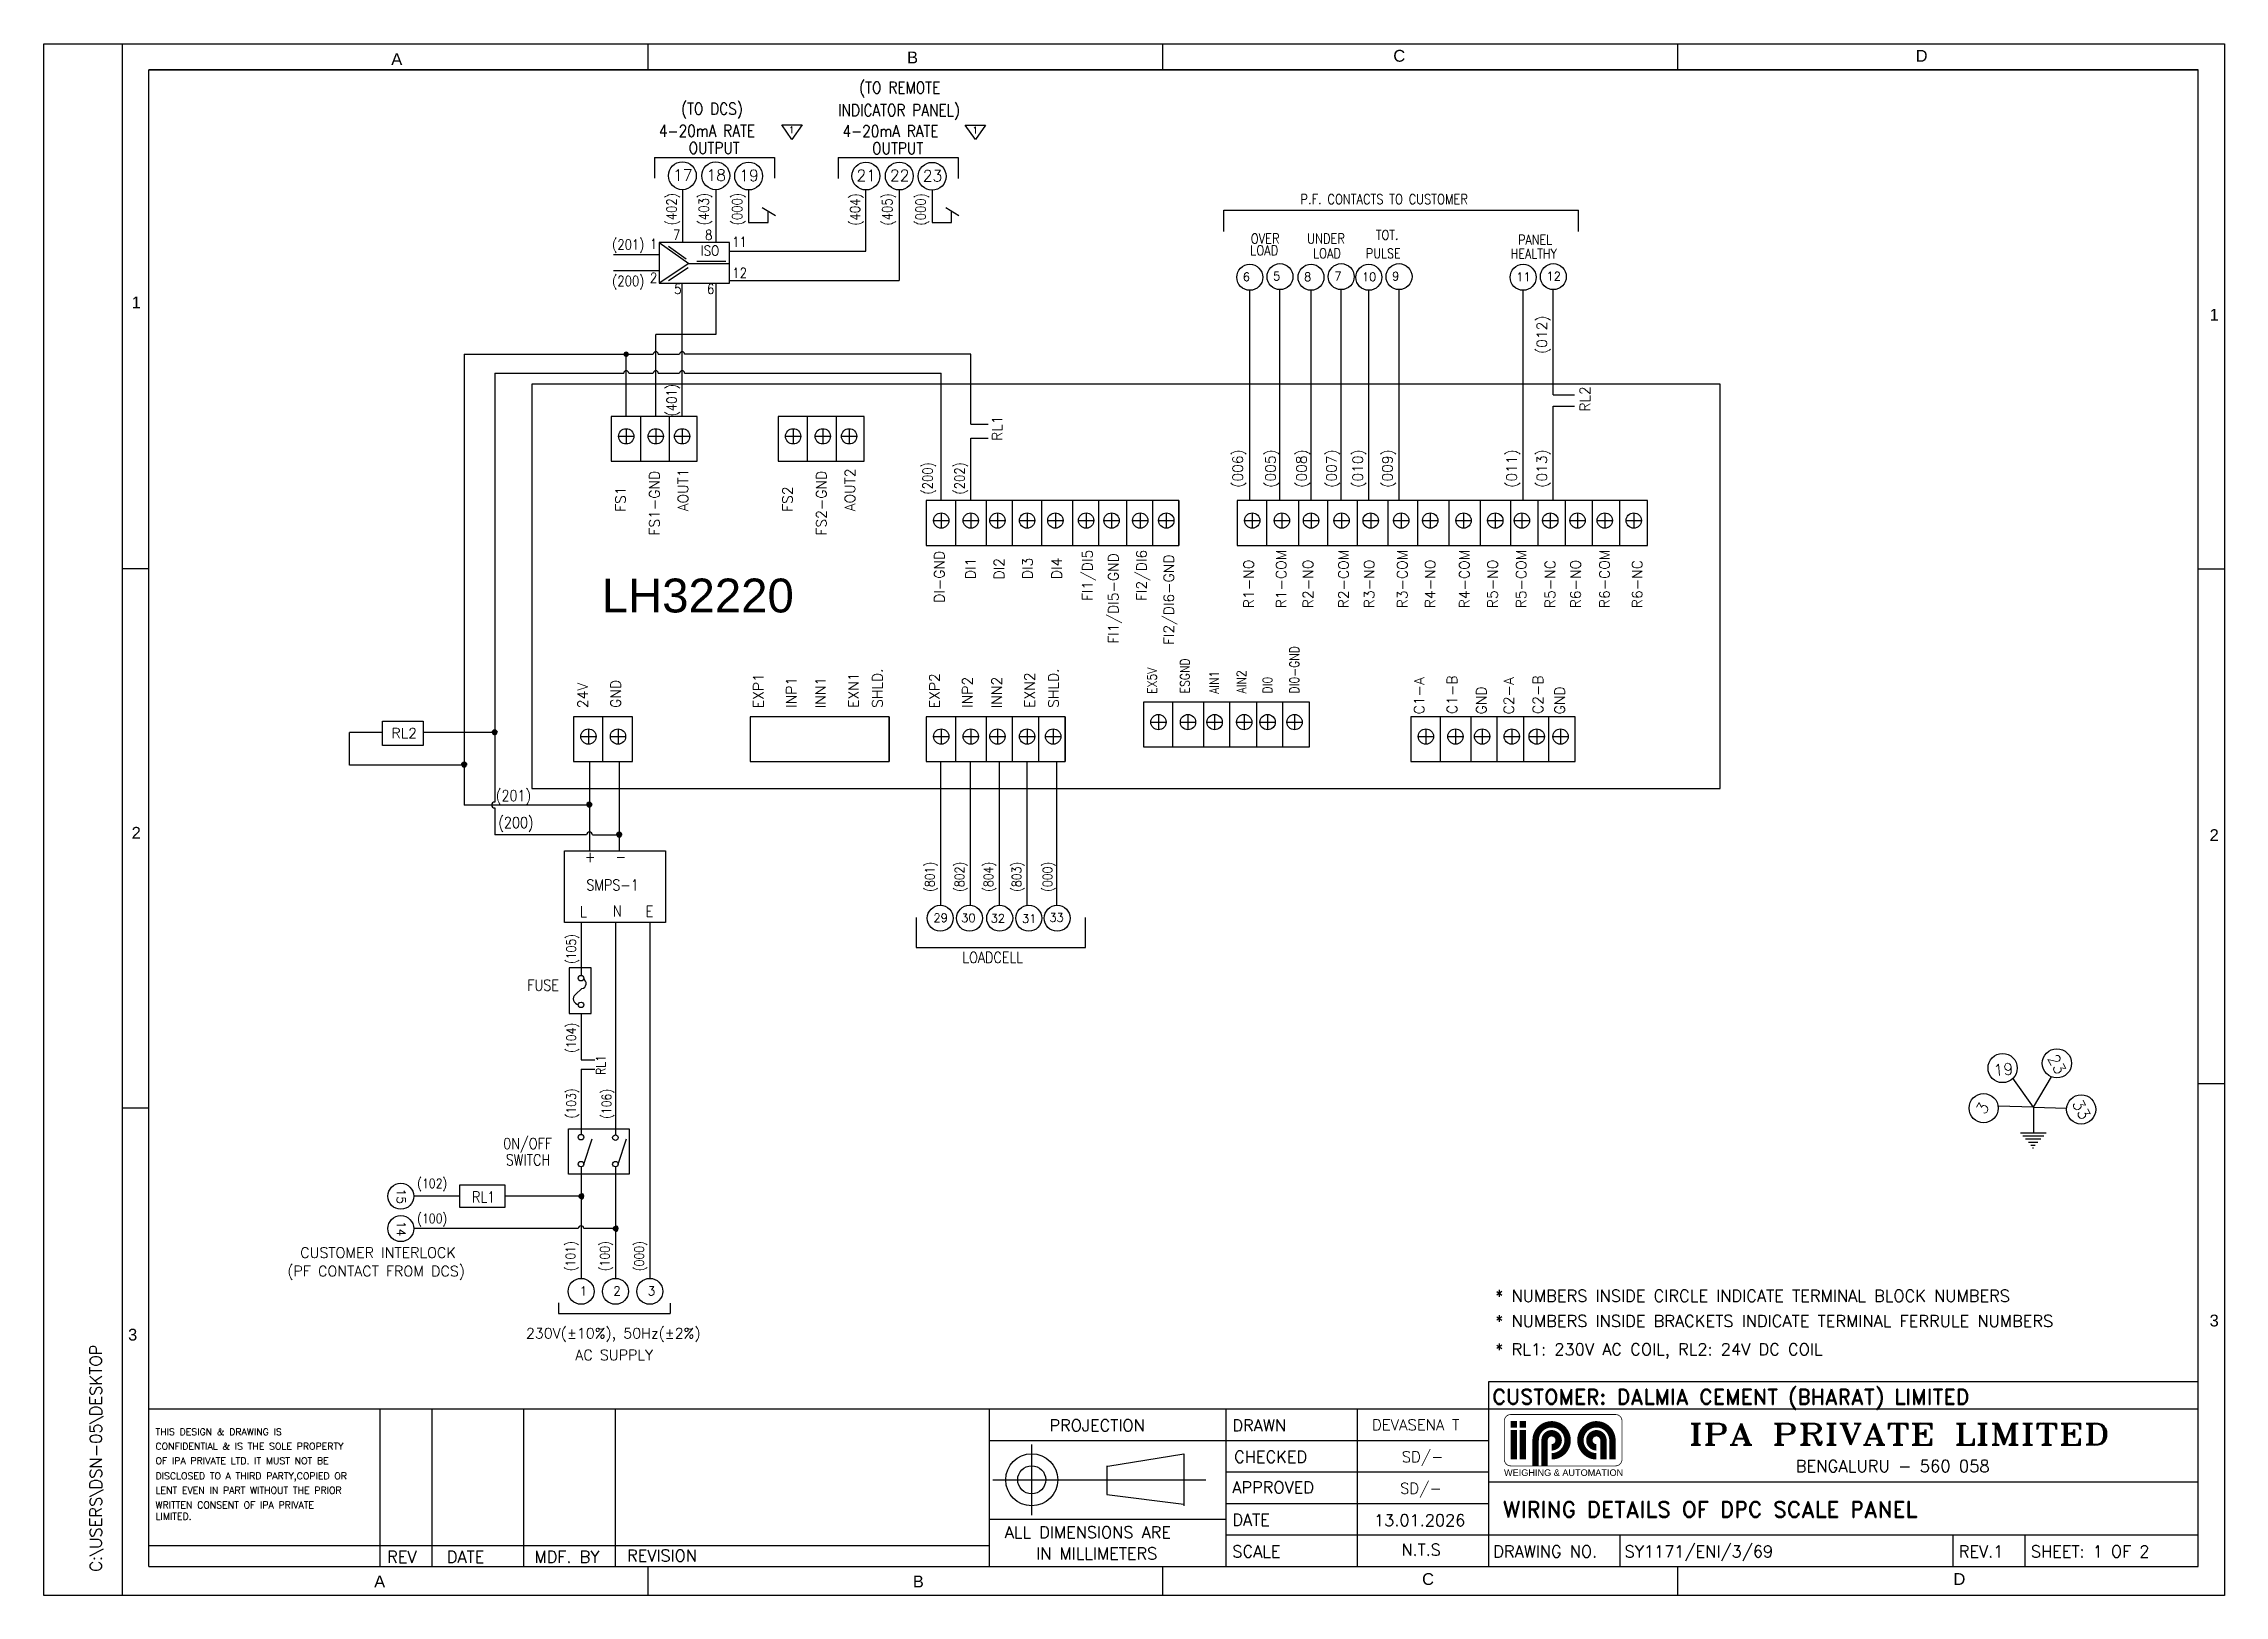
# Model space of a CAD drawing. Header units: inches. Extents: x 784 to 2184505, y 7 to 371504.
# Drawn here: x 1009860 to 1138371, y 275330 to 366831 of the extents above; entities that cross this region are included whole.
import ezdxf
from ezdxf.enums import TextEntityAlignment as Align

# ---------------------------------------------------------------- set-up
doc = ezdxf.new("R2010")
doc.units = ezdxf.units.IN
doc.header["$MEASUREMENT"] = 0
doc.layers.add('Object', color=2, linetype='Continuous', lineweight=30)
doc.layers.add('SHEET', color=10, linetype='Continuous')
doc.styles.add('R_RomanS', font='romans.shx', dxfattribs={"width": 0.85})
doc.styles.add('ROMAMC', font='romanc.shx', dxfattribs={"height": 7})
doc.styles.add('ROMANC', font='romanc.shx', dxfattribs={"height": 5})
doc.styles.add('ROMAND', font='romand', dxfattribs={"height": 3})
doc.styles.add('ROMANS', font='romans')
doc.styles.add('ROMANT', font='romant', dxfattribs={"width": 1.3, "height": 4})
doc.styles.get("Standard").update_dxf_attribs({"font": 'arial.ttf'})

msp = doc.modelspace()

# ---------------------------------------------------------------- texts
at = {"color": 0, "linetype": 'Continuous', "style": 'R_RomanS', "width": 0.85}
for s, height, p in [('(TO REMOTE', 693.584918, (1057919.89534, 363888.83157, -1448897.5516)), ('(TO DCS)', 693.584918, (1047422.80762, 362640.51376, 32669.21062)), ('INDICATOR PANEL)', 693.5849184, (1056677.80861, 362556.41126, -1448897.5516)), ('4-20mA RATE', 693.5849184, (1046122.00406, 361339.71021, 32669.21062)), ('4-20mA RATE', 693.5849184, (1056935.25931, 361323.35789, -1448897.5516)), ('OUTPUT', 693.584918, (1047873.70457, 360327.74782, 32669.21062)), ('OUTPUT', 693.584918, (1058686.95982, 360311.3955, -1448897.5516)), ('P.F. CONTACTS TO CUSTOMER', 581.3829712, (1083923.67866, 357366.3061, 3741398.33276)), ('LOAD', 581.382971, (1080961.40399, 354346.18193, 4642432.86963)), ('OVER ', 581.382971, (1080999.97503, 355044.02639, 4642432.86963)), ('UNDER', 581.382971, (1084320.08035, 355044.02639, 4642432.86963)), ('LOAD', 581.382971, (1084663.65354, 354170.35883, 4642433.62093)), ('PULSE', 567.317254, (1087782.75172, 354175.3892, 4595747.6387)), ('TOT.', 567.317254, (1088375.1384, 355264.98878, 4595747.6387)), ('HEALTHY', 567.317254, (1096311.20294, 354157.87583, 4595747.6387)), ('PANEL', 567.317254, (1096753.06302, 354979.50955, 4595747.6387)), ('(201)', 646.164762, (1036512.47581, 322166.90299, -2069291.8847)), ('(200)', 646.164762, (1036660.03558, 320574.92514, -2069291.8847)), ('+', 646.16476, (1041766.5745, 318570.41757, 2079583.16296)), ('-', 646.16476, (1043568.2052, 318564.43473, 2079583.16296)), ('SMPS-1', 646.164762, (1041846.39262, 316896.93292, 2079583.16296)), ('L', 646.16476, (1041471.18406, 315324.43015, 2079583.16296)), ('N', 646.16476, (1043405.30169, 315363.11826, 2079583.16296)), ('E', 646.16476, (1045339.67608, 315338.61399, 2079583.16296)), ('LOADCELL ', 646.164762, (1063997.5219, 312623.86087, 2178762.48425)), ('FUSE', 646.164762, (1038363.50796, 310987.58572, 2079583.16296)), ('0N/OFF', 646.164762, (1036944.37214, 301651.131, 2079583.16296)), ('SWITCH', 646.164762, (1037099.99804, 300686.41805, 2079583.16296)), ('RL1', 646.164762, (1035106.96029, 298497.08158, 6673.2061))]:
    msp.add_text(s, height=height, dxfattribs=at).set_placement(p)
at = {"color": 0, "linetype": 'Continuous', "style": 'ROMANC'}
for s, height, p in [('17', 673.303007, (1046946.65458, 358736.06354, 4044.52234)), ('18', 673.303007, (1048916.36298, 358736.06354, 4044.52234)), ('19', 673.303007, (1050852.16513, 358719.71122, 4044.52234)), ('21', 673.303007, (1057759.90983, 358719.71122, -1477522.23987)), ('22', 673.303007, (1059729.61823, 358719.71122, -1477522.23987)), ('23', 673.303007, (1061665.42038, 358703.3589, -1477522.23987)), ('6', 498.21284, (1080527.1962, 352828.97807, 4640364.17686)), ('5', 498.21284, (1082309.11314, 352868.01102, 4640364.17686)), ('8', 498.21284, (1084136.75701, 352828.97807, 4640364.17686)), ('7', 498.21284, (1085918.67395, 352868.01102, 4640364.17686)), ('10', 498.212836, (1087541.92718, 352828.97807, 4640364.17686)), ('9', 498.21284, (1089323.84412, 352868.01102, 4640364.17686)), ('11', 498.212836, (1096634.48775, 352828.97807, 4640364.17686)), ('12', 498.212836, (1098416.40469, 352868.01102, 4640364.17686)), ('29', 498.212836, (1062289.66249, 315033.89203, 2030394.59223)), ('30', 498.212836, (1063932.78847, 315028.13179, 2121632.24055)), ('32', 498.212836, (1065665.85827, 315004.85773, 2121632.24055)), ('31', 498.212836, (1067514.75478, 314987.14232, 2030394.59223)), ('33', 498.212836, (1069122.1434, 315051.77636, 2030394.59223))]:
    msp.add_text(s, height=height, dxfattribs=at).set_placement(p)
at = {"color": 0, "style": 'R_RomanS', "width": 0.85}
for s, height, p in [('(402)', 593.130466, (1047160.63447, 356112.07701, -3183075.6556)), ('(403)', 593.130466, (1049063.49408, 356119.71531, -5453245.39339)), ('(000)', 593.130466, (1051024.55823, 356119.71531, -5453245.39339)), ('(404)', 593.130466, (1057973.88972, 356095.72469, -4664642.41781)), ('(405)', 593.130466, (1059876.74933, 356103.36299, -6934812.1556)), ('(000)', 593.130466, (1061837.81349, 356103.36299, -6934812.1556)), ('(401)', 593.130466, (1047160.63447, 344854.86791, -3183075.6556)), ('(200)', 593.130466, (1062248.42067, 340243.66054, -6934812.1556)), ('(202)', 593.130466, (1064133.04348, 340243.66054, -6934812.1556)), ('ESGND', 552.578346, (1077395.68179, 328509.37782, 1072020.60599)), ('DI0-GND', 552.578346, (1083841.32076, 328509.37782, 1072020.60599)), ('EX5V', 552.578346, (1075457.72587, 328486.86502, 1072020.60599)), ('AIN1', 552.578346, (1079120.41822, 328486.86502, 1072020.60599)), ('AIN2', 552.578346, (1080718.37442, 328509.37782, 1072020.60599)), ('DI0', 552.578346, (1082254.90771, 328509.37782, 1072020.60599)), ('(801)', 552.578346, (1062360.55966, 316812.11418, 846496.91006)), ('(802)', 552.578346, (1064111.32617, 316812.11418, 3663106.38354)), ('(804)', 552.578346, (1065813.33943, 316812.11418, 846496.91006)), ('(803)', 552.578346, (1067475.17056, 316812.11418, 3663106.38354)), ('(000)', 552.578346, (1069298.32007, 316812.11418, 6479715.85702)), ('(105)', 552.578346, (1041227.92137, 312558.55632, 1931215.27095)), ('(104)', 552.578346, (1041227.92137, 307322.22273, 1931215.27095)), ('RL1', 552.578346, (1042970.87384, 306021.14553, 1931215.27095)), ('(103)', 552.578346, (1041227.92137, 303455.81407, 1931215.27095)), ('(106)', 552.578346, (1043303.24359, 303425.12829, 2079583.16296)), ('(101)', 552.578346, (1041188.06596, 294446.229, 1931215.27095)), ('(100)', 552.578346, (1043212.06016, 294446.229, 1931215.27095)), ('(000)', 552.578346, (1045236.05436, 294446.229, 1931215.27095))]:
    msp.add_text(s, height=height, rotation=90, dxfattribs=at).set_placement(p)
for s, height, p in [('(201)', 593.130466, (1043360.77994, 354688.72931, 775.57139)), ('1', 593.13047, (1045587.08773, 354721.36041, 775.57139)), ('7', 593.13047, (1046952.71084, 355254.31029, 775.57139)), ('8', 593.13047, (1048841.63813, 355254.31029, 775.57139)), ('11', 593.130466, (1050441.11299, 354847.52221, 775.57139)), ('12', 593.130466, (1050441.11299, 353009.5748, 775.57139)), ('(200)', 593.130466, (1043360.77994, 352534.30135, 775.57139)), ('2', 593.13047, (1045587.08773, 352725.71075, 775.57139)), ('5', 593.13047, (1047019.17234, 352067.96736, 775.57139)), ('6', 593.13047, (1048952.57457, 352067.96736, 2270945.30917)), ('(102)', 552.578346, (1031875.57373, 299349.29508, -141694.68592)), ('(100)', 552.578346, (1031875.57373, 297273.97286, 973580.33887))]:
    msp.add_text(s, height=height, dxfattribs=at).set_placement(p)
msp.add_text('ISO', height=593.130466, dxfattribs=at).set_placement((1049131.37285, 354624.68766, 775.57139), align=Align.MIDDLE_CENTER)
at = {"color": 0, "ltscale": 5}
msp.add_text('LH32220', height=1997.376284, dxfattribs=at).set_placement((1042744.91919, 333288.238, 2106063.53222))
at = {"color": 0}
for s, height, style, p in [('CUSTOMER: DALMIA CEMENT (BHARAT) LIMITED', 891.4686096, 'ROMAND', (1095233.79382, 286595.20579, 9781.55083)), ('PROJECTION', 696.694092, 'ROMAND', (1069133.25215, 285005.53217, 12132.91572)), ('DRAWN', 696.694092, 'ROMAND', (1079911.33635, 285005.53217, 12132.91572)), ('DEVASENA T', 643.056664, 'ROMAND', (1088139.06539, 285064.74342, 12132.91572)), ('THIS DESIGN & DRAWING IS', 403.693172, 'ROMANC', (1016453.17393, 284772.95699, 12132.91572)), ('CONFIDENTIAL & IS THE SOLE PROPERTY', 403.693172, 'ROMANC', (1016453.17393, 283924.16622, 12132.91572)), ('OF IPA PRIVATE LTD. IT MUST NOT BE ', 403.693172, 'ROMANC', (1016453.17393, 283065.02434, 12132.91572)), ('CHECKED', 696.694092, 'ROMAND', (1080016.45792, 283156.55937, 12132.91572)), ('SD/-', 643.056664, 'ROMAND', (1089890.51993, 283177.99599, 12132.91572)), ('DISCLOSED TO A THIRD PARTY,COPIED OR', 403.693172, 'ROMANC', (1016453.17393, 282174.82914, 12132.91572)), ('LENT EVEN IN PART WITHOUT THE PRIOR ', 403.693172, 'ROMANC', (1016453.17393, 281326.03837, 12132.91572)), ('APPROVED', 696.694092, 'ROMAND', (1079911.33635, 281350.66203, 12132.91572)), ('SD/-', 643.056664, 'ROMAND', (1089791.8509, 281325.30902, 12132.91572)), ('WRITTEN CONSENT OF IPA PRIVATE ', 403.693172, 'ROMANC', (1016453.17393, 280456.54538, 12132.91572)), ('LIMITED.', 403.693172, 'ROMANC', (1016453.17393, 279786.01244, 12132.91572)), ('WIRING DETAILS OF DPC SCALE PANEL', 938.3880101, 'ROMAND', (1095857.29928, 279930.52518, 12015.34748)), ('ALL DIMENSIONS ARE ', 696.6940917, 'ROMAND', (1066499.10626, 278702.36594, 12132.91572)), ('DATE', 696.694092, 'ROMAND', (1079911.33635, 279436.41849, 12132.91572)), ('13.01.2026', 697.03662, 'ROMAND', (1088263.51545, 279411.83208, 12132.91572)), ('REV', 696.694092, 'ROMAND', (1030105.31622, 277251.79575, 12132.91572)), ('DATE', 696.694092, 'ROMAND', (1033620.49223, 277251.79575, 12132.91572)), ('MDF. BY', 696.694092, 'ROMAND', (1038787.13852, 277251.79575, 12132.91572)), ('REVISION', 696.694092, 'ROMAND', (1044240.00116, 277327.99135, 12132.91572)), ('IN MILLIMETERS', 696.6940917, 'ROMAND', (1068350.61118, 277453.44136, 12132.91572)), ('SCALE', 696.694092, 'ROMAND', (1079911.33635, 277574.88392, 12132.91572)), ('N.T.S', 696.694092, 'ROMAND', (1089869.13131, 277673.24611, 12132.91572)), ('DRAWING NO.', 696.6940917, 'ROMAND', (1095286.87722, 277574.12852, 12132.91572)), ('SY1171/ENI/3/69', 696.6940917, 'ROMAND', (1103027.92268, 277574.12852, 12132.91572)), ('REV.1', 696.694092, 'ROMAND', (1122719.65107, 277574.12852, 12132.91572)), ('SHEET: 1 OF 2', 696.6940917, 'ROMAND', (1126969.48879, 277574.12852, 12132.91572))]:
    msp.add_text(s, height=height, dxfattribs=dict(at, style=style)).set_placement(p)
at = {"color": 4, "style": 'ROMANT', "width": 1.3}
msp.add_text('IPA PRIVATE LIMITED', height=1258.2536029, dxfattribs=at).set_placement((1106802.79842, 284213.80357, 424861.84625))
at = {"color": 4, "style": 'ROMAND'}
msp.add_text('BENGALURU - 560 058', height=707.7676516, dxfattribs=at).set_placement((1113107.12139, 282605.9651, 424861.84625))
at = {"layer": 'Object', "color": 7, "insert": (1092183.34137, 282760.84914), "char_height": 385.1902062, "width": 14498.5023624, "attachment_point": 1, "style": 'ROMANS'}
msp.add_mtext('\\pxqc;{\\fArial|b0|i0|c0|p0;\\C4;WEIGHING & AUTOMATION}', dxfattribs=at)
at = {"layer": 'SHEET', "color": 0, "linetype": 'Continuous'}
for s, p in [('A', (1030345.69229, 365569.18289, 12132.91572)), ('B', (1060741.46366, 365665.88994, 12132.91572)), ('C', (1089394.80246, 365762.5972, 12132.91572)), ('D', (1120177.78111, 365762.5972, 12132.91572)), ('1', (1015047.7412, 351220.32671, 12132.91572)), ('1', (1137500.16414, 350493.66358, 12132.91572)), ('2', (1015047.7412, 319948.06382, 12132.91572)), ('2', (1137500.16414, 319811.4431, 12132.91572)), ('3', (1137500.16414, 291188.43216, 12132.91572)), ('3', (1014837.65505, 290354.8484, 12132.91572)), ('A', (1029339.14246, 275802.57401, 12132.91572)), ('B', (1061081.95626, 275802.57401, 12132.91572)), ('C', (1091093.34376, 275946.71886, 12132.91572)), ('D', (1122403.30123, 275946.71842, 12132.91572))]:
    msp.add_text(s, height=696.69409, dxfattribs=at).set_placement(p)
at = {"layer": 'SHEET', "color": 0, "linetype": 'Continuous', "style": 'ROMAMC'}
for s, height, p in [('1', 387.2, (1053776.14524, 361553.89729, 6673.2061)), ('1', 387.2, (1064589.4005, 361537.54497, -1474893.55611)), ('RL2', 601.745975, (1030363.83988, 325868.81596, 2121655.81405)), ('CUSTOMER INTERLOCK', 614.3209759, (1024982.49283, 295234.72551, 2980800.59834)), ('(PF CONTACT FROM DCS)', 614.3209759, (1024216.17082, 294146.09257, 2980800.59834)), ('230V(%%P10%%%), 50Hz(%%P2%%%) ', 614.3209759, (1038280.87188, 290480.61773, 6668.3661)), ('AC SUPPLY ', 614.320976, (1041192.5368, 289197.6072, 2980800.59834))]:
    msp.add_text(s, height=height, dxfattribs=at).set_placement(p)
for s, height, p in [('(012)', 601.745975, (1098450.53602, 348527.47599, -2368041.22243)), ('RL2', 601.745975, (1100989.12219, 345126.26346, -2368041.22243)), ('RL1', 601.745975, (1066354.13505, 343405.41731, 2121655.81405)), ('AOUT2', 601.745975, (1057680.0583, 339248.01958, 2121655.81405)), ('(006)', 601.745975, (1080529.37439, 340640.60635, -2405272.6295)), ('(005)', 601.745975, (1082461.63083, 340640.60635, -2405272.6295)), ('(008)', 601.745975, (1084289.88379, 340640.60635, -2368041.22243)), ('(007)', 601.745975, (1086052.05669, 340640.60635, -2368041.22243)), ('(010)', 601.745975, (1087603.22369, 340640.60635, -2368041.22243)), ('(009)', 601.745975, (1089351.7899, 340640.60635, -2368041.22243)), ('(011)', 601.745975, (1096667.10269, 340640.60635, -2368041.22243)), ('(013)', 601.745975, (1098450.53602, 340640.60635, -2368041.22243)), ('FS1', 601.745975, (1044159.23367, 339225.48762, 2121655.81405)), ('FS1-GND', 601.745975, (1046154.55957, 337827.13938, 2121655.81405)), ('AOUT1', 601.745975, (1047841.38896, 339248.01958, 2121655.81405)), ('FS2', 601.745975, (1053997.903, 339225.48762, 2121655.81405)), ('FS2-GND', 601.745975, (1055993.22891, 337827.13938, 2121655.81405)), ('DI-GND', 601.745975, (1062944.8611, 333857.89072, 2121655.81405)), ('FI1/DI5', 601.745975, (1071672.51266, 333963.77578, 2121655.81405)), ('FI1/DI5-GND', 601.7459745, (1073201.32867, 331445.43961, -2071052.91867)), ('FI2/DI6', 601.745975, (1074858.62183, 333963.77578, 4236614.0972)), ('FI2/DI6-GND', 601.7459745, (1076466.11369, 331369.27638, 4236614.0972)), ('R1-COM', 601.745975, (1083090.41361, 333528.44815, 2121655.81405)), ('R2-COM', 601.745975, (1086764.22173, 333528.44815, 2121655.81405)), ('R3-COM', 601.745975, (1090224.74633, 333528.44815, 2121655.81405)), ('R4-COM', 601.745975, (1093881.89257, 333528.44815, 2121655.81405)), ('R5-COM', 601.745975, (1097229.59197, 333528.44815, 2121655.81405)), ('R6-COM', 601.745975, (1102145.66535, 333538.18564, 2121655.81405)), ('DI1', 601.745975, (1064781.88372, 335253.06194, 2121655.81405)), ('DI2', 601.745975, (1066467.05489, 335230.52998, 2121655.81405)), ('DI3', 601.745975, (1068139.94551, 335253.06194, 2121655.81405)), ('DI4', 601.745975, (1069857.15523, 335253.06194, 2121655.81405)), ('R1-NO', 601.745975, (1081171.32499, 333538.18564, 2121655.81405)), ('R2-NO', 601.745975, (1084668.17831, 333538.18564, 2121655.81405)), ('R3-NO', 601.745975, (1088277.44754, 333538.18564, 2121655.81405)), ('R4-NO', 601.745975, (1091867.04994, 333538.18564, 2121655.81405)), ('R5-NO', 601.745975, (1095548.14244, 333538.18564, 2121655.81405)), ('R5-NC', 601.745975, (1098936.43447, 333538.18564, 2121655.81405)), ('R6-NO', 601.745975, (1100438.82285, 333528.44815, 2121655.81405)), ('R6-NC', 601.745975, (1104067.27668, 333538.18564, 2121655.81405)), ('24V', 601.745975, (1041932.89992, 327639.46506, 2121655.81405)), ('GND', 601.745975, (1043872.50503, 327661.99702, 2121655.81405)), ('EXP1', 601.745975, (1052279.77568, 327639.46506, 2121655.81405)), ('INP1', 601.745975, (1054219.3808, 327661.99702, 2121655.81405)), ('INN1', 601.745975, (1055945.58496, 327639.46506, 2121655.81405)), ('EXN1', 601.745975, (1057885.19007, 327661.99702, 2121655.81405)), ('SHLD.', 601.745975, (1059294.45337, 327661.99702, 2121655.81405)), ('EXP2', 601.745975, (1062657.63012, 327639.46506, 2121655.81405)), ('INP2', 601.745975, (1064597.23523, 327661.99702, 2121655.81405)), ('INN2', 601.745975, (1066323.43939, 327639.46506, 2121655.81405)), ('EXN2', 601.745975, (1068263.04451, 327661.99702, 2121655.81405)), ('SHLD.', 601.745975, (1069672.30781, 327661.99702, 2121655.81405)), ('C1-A', 601.745975, (1091218.24936, 327278.37468, 2022476.49277)), ('C1-B', 601.745975, (1093157.85447, 327300.90664, 2022476.49277)), ('C2-A', 601.745975, (1096502.37145, 327278.37468, 2022476.49277)), ('C2-B', 601.745975, (1098220.1241, 327300.90664, 2022476.49277)), ('GND', 601.745975, (1094884.05864, 327278.37468, 2022476.49277)), ('GND', 601.745975, (1099502.12455, 327278.37468, 4137434.77591))]:
    msp.add_text(s, height=height, rotation=90, dxfattribs=at).set_placement(p)
at = {"layer": 'SHEET', "color": 0, "style": 'ROMAND'}
for s, height, rotation, p in [('23', 678.304663, 298.0360570921, (1127929.80327, 307006.82418, 6061.45786)), ('19', 678.304663, 4.5267869343, (1124794.18453, 305962.06255, 6061.45786)), ('3', 678.30466, 57.5079898668, (1124248.58838, 303635.42268, 6061.45786)), ('33', 678.304663, 298.0360570921, (1129375.56512, 304334.86727, 6061.45786)), ('15', 524.130266, 270, (1030669.99451, 299310.26527, 2079583.16296)), ('14', 524.130266, 270, (1030669.99451, 297403.02302, 2079583.16296))]:
    msp.add_text(s, height=height, rotation=rotation, dxfattribs=at).set_placement(p)
for s, height, p in [('1', 524.13027, (1041451.23575, 293021.71578, 2079583.16296)), ('2', 524.13027, (1043426.70422, 293021.71578, 2079583.16296)), ('3', 524.13027, (1045450.69842, 293021.71578, 2079583.16296)), ('* NUMBERS INSIDE CIRCLE INDICATE TERMINAL BLOCK NUMBERS', 700, (1095404.1333, 292642.9179, 20507318.33302)), ('* NUMBERS INSIDE BRACKETS INDICATE TERMINAL FERRULE NUMBERS', 700, (1095404.1333, 291159.54473, 20507318.33302)), ('* RL1: 230V AC COIL, RL2: 24V DC COIL', 700, (1095404.1333, 289488.65415, 20507318.33302))]:
    msp.add_text(s, height=height, dxfattribs=at).set_placement(p)
at = {"layer": 'SHEET', "color": 124, "linetype": 'Continuous', "style": 'ROMAND'}
msp.add_text('C:\\USERS\\DSN-05\\DESKTOP', height=704.430188, rotation=90, dxfattribs=at).set_placement((1013289.22569, 276718.28298, 12132.91572))

# ---------------------------------------------------------------- hatches: boundary and pattern name
at = {"ltscale": 5}
for points in [[(1044026.86515, 348513.34346, 1), (1044352.14738, 348513.34346, 1)], [(1036278.02825, 326201.57901, 1), (1036603.31048, 326201.57901, 1)], [(1034478.66615, 324290.38922, 1), (1034803.94838, 324290.38922, 1)], [(1041853.11604, 321932.81042, 1), (1042178.39827, 321932.81042, 1)], [(1043616.35097, 320157.77795, 1), (1043941.6332, 320157.77795, 1)], [(1041531.29946, 299027.20204, 1), (1041531.29946, 298701.91981, 1)], [(1043555.29366, 297119.95979, 1), (1043555.29366, 296794.67756, 1)]]:
    msp.add_hatch(color=0, dxfattribs=at).paths.add_polyline_path(points)

# ---------------------------------------------------------------- linework, layer by layer
for p, q in [((1053355.69899, 362031.12994, 800.87489), (1054555.94904, 362031.12994, 800.87489)), ((1053955.82401, 361183.49572, 800.87489), (1053355.69899, 362031.12994, 800.87489)), ((1054555.94904, 362031.12994, 800.87489), (1053955.82401, 361183.49572, 800.87489)), ((1064168.95424, 362014.77761, -1480765.88732), (1065369.20429, 362014.77761, -1480765.88732)), ((1064769.07927, 361167.1434, -1480765.88732), (1064168.95424, 362014.77761, -1480765.88732)), ((1065369.20429, 362014.77761, -1480765.88732), (1064769.07927, 361167.1434, -1480765.88732)), ((1051407.08903, 358199.64902, 775.57139), (1051407.08903, 356276.96653, 775.57139)), ((1058314.83373, 354586.97304, 775.57139), (1058314.83373, 358199.64902, -1480791.19082)), ((1060284.54213, 358199.64902, -1480791.19082), (1060284.54213, 352856.03963, -1480791.19082)), ((1062220.34428, 358183.2967, -1480791.19082), (1062220.34428, 356276.96653, -1480791.19082)), ((1051407.08903, 356276.96653, 775.57139), (1052550.43031, 356276.96653, 775.57139)), ((1052550.43031, 356276.96653, 775.57139), (1052550.43031, 356927.48829, 775.57139)), ((1062220.34428, 356276.96653, -1480791.19082), (1063363.68556, 356276.96653, -1480791.19082)), ((1063363.68556, 356276.96653, -1480791.19082), (1063363.68556, 356927.48829, -1480791.19082)), ((1079413.24843, 356999.39984, 8472.23936), (1100306.19249, 356999.39984, 8472.23936)), ((1047487.54637, 344843.96149, 2121632.24055), (1047487.54637, 352697.66892, 775.57139)), ((1049471.28688, 352697.66892, 775.57139), (1049471.28688, 349676.56351, 775.57139)), ((1045934.57919, 344843.96149, 2121632.24055), (1045934.57919, 349676.56351, 2121632.24055)), ((1049471.28688, 349676.56351, 775.57139), (1045934.57919, 349676.56351, 775.57139)), ((1034641.30726, 348515.77046, 6668.3661), (1045786.14838, 348515.77046, 6668.3661)), ((1044191.24018, 344843.96149, 2121632.24055), (1044191.24018, 348515.77046, 6668.3661)), ((1046083.01, 348515.77046, 6668.3661), (1047339.11556, 348515.77046, 6668.3661)), ((1064499.12801, 348515.77046, 2121632.24055), (1047635.97718, 348515.77046, 2332468.92153)), ((1064499.12801, 344398.51453, 2121632.24055), (1064499.12801, 348515.77046, 2121632.24055)), ((1036440.66937, 347391.34497, 183876.9749), (1044042.80937, 347391.34497, -74343.27287)), ((1044339.67098, 347391.34497, -84426.70718), (1045786.14838, 347391.34497, -3132583.89985)), ((1046083.01, 347391.34497, -3758159.42653), (1047339.11556, 347391.34497, -6405146.66021)), ((1047635.97718, 347391.34497, -6415230.09452), (1062755.78899, 347391.34497, 2121632.24055)), ((1062755.78899, 339880.27502, 2121632.24055), (1062755.78899, 347391.34497, 2121632.24055)), ((1098826.03796, 346129.07798, 4788732.06887), (1100069.87066, 346129.07798, 4788732.06887)), ((1045025.11303, 344843.96149, 6673.9574), (1045025.11303, 342209.04436, 6673.9574)), ((1046719.25905, 344843.96149, 6673.9574), (1046719.25905, 342209.04436, 6673.9574)), ((1054863.78237, 344843.96149, 6673.9574), (1054863.78237, 342209.04436, 6673.9574)), ((1056557.92838, 344843.96149, 6673.9574), (1056557.92838, 342209.04436, 6673.9574)), ((1098826.03796, 345455.15113, 4788732.06887), (1100069.87066, 345455.15113, 4788732.06887)), ((1043739.93084, 343674.05366, 2121632.24055), (1044642.54951, 343674.05366, 2121632.24055)), ((1044191.24018, 344125.363, 2121632.24055), (1044191.24018, 343222.74433, 2121632.24055)), ((1045483.26986, 343674.05366, 2121632.24055), (1046385.88853, 343674.05366, 2121632.24055)), ((1045934.57919, 344125.363, 2121632.24055), (1045934.57919, 343222.74433, 2121632.24055)), ((1047036.23703, 343674.05366, 2121632.24055), (1047938.85571, 343674.05366, 2121632.24055)), ((1047487.54637, 344125.363, 2121632.24055), (1047487.54637, 343222.74433, 2121632.24055)), ((1053578.60018, 343674.05366, 2121632.24055), (1054481.21885, 343674.05366, 2121632.24055)), ((1054029.90951, 344125.363, 2121632.24055), (1054029.90951, 343222.74433, 2121632.24055)), ((1055321.93919, 343674.05366, 2121632.24055), (1056224.55786, 343674.05366, 2121632.24055)), ((1055773.24852, 344125.363, 2121632.24055), (1055773.24852, 343222.74433, 2121632.24055)), ((1056874.90637, 343674.05366, 2121632.24055), (1057777.52504, 343674.05366, 2121632.24055)), ((1057326.2157, 344125.363, 2121632.24055), (1057326.2157, 343222.74433, 2121632.24055)), ((1064499.12801, 344398.51453, 2121632.24055), (1065516.84989, 344398.51453, 2121632.24055)), ((1064499.12801, 339880.27502, 2121632.24055), (1064499.12801, 343571.4859, 2121632.24055)), ((1064499.12801, 343571.4859, 2121632.24055), (1065516.84989, 343571.4859, 2121632.24055)), ((1063589.66185, 339880.27502, 6673.9574), (1063589.66185, 337245.35789, 6673.9574)), ((1065404.81829, 339880.27502, 6673.9574), (1065404.81829, 337245.35789, 6673.9574)), ((1066942.65917, 339880.27502, 6673.9574), (1066942.65917, 337245.35789, 6673.9574)), ((1068672.09989, 339880.27502, 6673.9574), (1068672.09989, 337245.35789, 6673.9574)), ((1070487.25633, 339880.27502, 6673.9574), (1070487.25633, 337245.35789, 6673.9574)), ((1072025.0972, 339880.27502, 6673.9574), (1072025.0972, 337245.35789, 6673.9574)), ((1073673.36549, 339880.27502, 2121632.24055), (1073673.36549, 337245.35789, 2121632.24055)), ((1075211.20637, 339880.27502, 2121632.24055), (1075211.20637, 337245.35789, 2121632.24055)), ((1075211.20637, 339880.27502, 2121632.24055), (1075211.20637, 337245.35789, 2121632.24055)), ((1076749.04724, 339880.27502, 2121632.24055), (1076749.04724, 337245.35789, 2121632.24055)), ((1081918.70824, 339880.27502, 6673.9574), (1081918.70824, 337245.35789, 6673.9574)), ((1083800.63924, 339880.27502, 6673.9574), (1083800.63924, 337245.35789, 6673.9574)), ((1085528.11988, 339880.27502, 6673.9574), (1085528.11988, 337245.35789, 6673.9574)), ((1087257.5606, 339880.27502, 6673.9574), (1087257.5606, 337245.35789, 6673.9574)), ((1089072.71704, 339880.27502, 6673.9574), (1089072.71704, 337245.35789, 6673.9574)), ((1090824.23652, 339880.27502, 6673.9574), (1090824.23652, 337245.35789, 6673.9574)), ((1092668.61287, 339880.27502, 6673.9574), (1092668.61287, 337245.35789, 6673.9574)), ((1094517.4316, 339880.27502, 6673.9574), (1094517.4316, 337245.35789, 6673.9574)), ((1096305.87821, 339880.27502, 6673.9574), (1096305.87821, 337245.35789, 6673.9574)), ((1097910.49365, 339880.27502, 6673.9574), (1097910.49365, 337245.35789, 6673.9574)), ((1099515.10909, 339880.27502, 6673.9574), (1099515.10909, 337245.35789, 6673.9574)), ((1101119.72453, 339880.27502, 6673.9574), (1101119.72453, 337245.35789, 6673.9574)), ((1102724.33997, 339880.27502, 6673.9574), (1102724.33997, 337245.35789, 6673.9574)), ((1062304.47966, 338710.36719, 2121632.24055), (1063207.09833, 338710.36719, 2121632.24055)), ((1062755.78899, 339161.67653, 2121632.24055), (1062755.78899, 338259.05786, 2121632.24055)), ((1064047.81867, 338710.36719, 2121632.24055), (1064950.43734, 338710.36719, 2121632.24055)), ((1064499.12801, 339161.67653, 2121632.24055), (1064499.12801, 338259.05786, 2121632.24055)), ((1065619.66122, 338710.36719, 2121632.24055), (1066522.27989, 338710.36719, 2121632.24055)), ((1066070.97055, 339161.67653, 2121632.24055), (1066070.97055, 338259.05786, 2121632.24055)), ((1067363.00023, 338710.36719, 2121632.24055), (1068265.6189, 338710.36719, 2121632.24055)), ((1067814.30957, 339161.67653, 2121632.24055), (1067814.30957, 338259.05786, 2121632.24055)), ((1069029.41469, 338710.36719, 2121632.24055), (1069932.03336, 338710.36719, 2121632.24055)), ((1069480.72402, 339161.67653, 2121632.24055), (1069480.72402, 338259.05786, 2121632.24055)), ((1070843.27809, 338710.36719, 2121632.24055), (1071745.89676, 338710.36719, 2121632.24055)), ((1071294.58743, 339161.67653, 2121632.24055), (1071294.58743, 338259.05786, 2121632.24055)), ((1072344.59624, 338710.36719, 2121632.24055), (1073247.21492, 338710.36719, 2121632.24055)), ((1072795.90558, 339161.67653, 2121632.24055), (1072795.90558, 338259.05786, 2121632.24055)), ((1074029.38725, 338710.36719, 4236590.52369), (1074932.00592, 338710.36719, 4236590.52369)), ((1074480.69659, 339161.67653, 4236590.52369), (1074480.69659, 338259.05786, 4236590.52369)), ((1075567.22813, 338710.36719, 4236590.52369), (1076469.8468, 338710.36719, 4236590.52369)), ((1076018.53746, 339161.67653, 4236590.52369), (1076018.53746, 338259.05786, 4236590.52369)), ((1080633.52605, 338710.36719, 2121632.24055), (1081536.14472, 338710.36719, 2121632.24055)), ((1081084.83538, 339161.67653, 2121632.24055), (1081084.83538, 338259.05786, 2121632.24055)), ((1082376.86506, 338710.36719, 2121632.24055), (1083279.48373, 338710.36719, 2121632.24055)), ((1082828.17439, 339161.67653, 2121632.24055), (1082828.17439, 338259.05786, 2121632.24055)), ((1084095.61164, 338710.36719, 2121632.24055), (1084998.23032, 338710.36719, 2121632.24055)), ((1084546.92098, 339161.67653, 2121632.24055), (1084546.92098, 338259.05786, 2121632.24055)), ((1085892.37031, 338710.36719, 2121632.24055), (1086794.98898, 338710.36719, 2121632.24055)), ((1086343.67965, 339161.67653, 2121632.24055), (1086343.67965, 338259.05786, 2121632.24055)), ((1087612.20442, 338710.36719, 2121632.24055), (1088514.82309, 338710.36719, 2121632.24055)), ((1088063.51375, 339161.67653, 2121632.24055), (1088063.51375, 338259.05786, 2121632.24055)), ((1089410.41463, 338710.36719, 2121632.24055), (1090313.0333, 338710.36719, 2121632.24055)), ((1089861.72396, 339161.67653, 2121632.24055), (1089861.72396, 338259.05786, 2121632.24055)), ((1091122.3677, 338710.36719, 2121632.24055), (1092024.98637, 338710.36719, 2121632.24055)), ((1091573.67704, 339161.67653, 2121632.24055), (1091573.67704, 338259.05786, 2121632.24055)), ((1093087.3486, 338710.36719, 2121632.24055), (1093989.96727, 338710.36719, 2121632.24055)), ((1093538.65794, 339161.67653, 2121632.24055), (1093538.65794, 338259.05786, 2121632.24055)), ((1094954.22056, 338710.36719, 2121632.24055), (1095856.83923, 338710.36719, 2121632.24055)), ((1095405.52989, 339161.67653, 2121632.24055), (1095405.52989, 338259.05786, 2121632.24055)), ((1096520.72114, 338710.36719, 2121632.24055), (1097423.33981, 338710.36719, 2121632.24055)), ((1096972.03047, 339161.67653, 2121632.24055), (1096972.03047, 338259.05786, 2121632.24055)), ((1098197.28559, 338710.36719, 2121632.24055), (1099099.90426, 338710.36719, 2121632.24055)), ((1098648.59492, 339161.67653, 2121632.24055), (1098648.59492, 338259.05786, 2121632.24055)), ((1099801.90103, 338710.36719, 2121632.24055), (1100704.5197, 338710.36719, 2121632.24055)), ((1100253.21036, 339161.67653, 2121632.24055), (1100253.21036, 338259.05786, 2121632.24055)), ((1101406.51647, 338710.36719, 2121632.24055), (1102309.13514, 338710.36719, 2121632.24055)), ((1101857.8258, 339161.67653, 2121632.24055), (1101857.8258, 338259.05786, 2121632.24055)), ((1103113.36756, 338710.36719, 2121632.24055), (1104015.98623, 338710.36719, 2121632.24055)), ((1103564.6769, 339161.67653, 2121632.24055), (1103564.6769, 338259.05786, 2121632.24055)), ((1041964.90643, 326424.28007, 2121632.24055), (1041964.90643, 325521.6614, 2121632.24055)), ((1042798.77929, 327142.87856, 6673.9574), (1042798.77929, 324507.96143, 6673.9574)), ((1043708.24544, 326424.28007, 2121632.24055), (1043708.24544, 325521.6614, 2121632.24055)), ((1059690.40868, 327142.87856, 2121632.24055), (1059690.40868, 324507.96143, 2121632.24055)), ((1062755.78899, 326424.28007, 2121632.24055), (1062755.78899, 325521.6614, 2121632.24055)), ((1063589.66185, 327142.87856, 6673.9574), (1063589.66185, 324507.96143, 6673.9574)), ((1064499.12801, 326424.28007, 2121632.24055), (1064499.12801, 325521.6614, 2121632.24055)), ((1065404.81829, 327142.87856, 6673.9574), (1065404.81829, 324507.96143, 6673.9574)), ((1066070.97055, 326424.28007, 2121632.24055), (1066070.97055, 325521.6614, 2121632.24055)), ((1066942.65917, 327142.87856, 6673.9574), (1066942.65917, 324507.96143, 6673.9574)), ((1067814.30957, 326424.28007, 2121632.24055), (1067814.30957, 325521.6614, 2121632.24055)), ((1068480.50004, 327142.87856, 6673.9574), (1068480.50004, 324507.96143, 6673.9574)), ((1069352.15044, 326424.28007, 2121632.24055), (1069352.15044, 325521.6614, 2121632.24055)), ((1070068.26311, 327142.87856, 2121632.24055), (1070068.26311, 324507.96143, 2121632.24055)), ((1091316.40824, 326424.28007, 2022452.91926), (1091316.40824, 325521.6614, 2022452.91926)), ((1092150.28109, 327142.87856, -92505.36388), (1092150.28109, 324507.96143, -92505.36388)), ((1093059.74725, 326424.28007, 2022452.91926), (1093059.74725, 325521.6614, 2022452.91926)), ((1093965.43753, 327142.87856, -92505.36388), (1093965.43753, 324507.96143, -92505.36388)), ((1094631.58979, 326424.28007, 2022452.91926), (1094631.58979, 325521.6614, 2022452.91926)), ((1095503.27841, 327142.87856, -92505.36388), (1095503.27841, 324507.96143, -92505.36388)), ((1096374.92881, 326424.28007, 2022452.91926), (1096374.92881, 325521.6614, 2022452.91926)), ((1097076.41399, 327142.87856, -92505.36388), (1097076.41399, 324507.96143, -92505.36388)), ((1097847.22237, 326424.28007, 2022452.91926), (1097847.22237, 325521.6614, 2022452.91926)), ((1098548.20874, 327142.87856, 2022452.91926), (1098548.20874, 324507.96143, 2022452.91926)), ((1099249.65571, 326424.28007, 4137411.2024), (1099249.65571, 325521.6614, 4137411.2024)), ((1029830.38915, 326201.57901, 45929.44957), (1027882.37187, 326201.57901, 45929.44957)), ((1027882.37187, 324290.38922, 33487.41015), (1027882.37187, 326201.57901, 45929.44957)), ((1036440.66937, 326201.57901, 45929.44957), (1032231.85465, 326201.57901, 45929.44957)), ((1041513.59709, 325972.97073, 2121632.24055), (1042416.21577, 325972.97073, 2121632.24055)), ((1043256.93611, 325972.97073, 2121632.24055), (1044159.55478, 325972.97073, 2121632.24055)), ((1062304.47966, 325972.97073, 2121632.24055), (1063207.09833, 325972.97073, 2121632.24055)), ((1064047.81867, 325972.97073, 2121632.24055), (1064950.43734, 325972.97073, 2121632.24055)), ((1065619.66122, 325972.97073, 2121632.24055), (1066522.27989, 325972.97073, 2121632.24055)), ((1067363.00023, 325972.97073, 2121632.24055), (1068265.6189, 325972.97073, 2121632.24055)), ((1068900.84111, 325972.97073, 2121632.24055), (1069803.45978, 325972.97073, 2121632.24055)), ((1090865.0989, 325972.97073, 2022452.91926), (1091767.71757, 325972.97073, 2022452.91926)), ((1092608.43791, 325972.97073, 2022452.91926), (1093511.05659, 325972.97073, 2022452.91926)), ((1094180.28046, 325972.97073, 2022452.91926), (1095082.89913, 325972.97073, 2022452.91926)), ((1095923.61947, 325972.97073, 2022452.91926), (1096826.23814, 325972.97073, 2022452.91926)), ((1097395.91303, 325972.97073, 2022452.91926), (1098298.5317, 325972.97073, 2022452.91926)), ((1098798.34637, 325972.97073, 4137411.2024), (1099700.96504, 325972.97073, 4137411.2024)), ((1034641.30726, 324290.38922, 6668.3661), (1027882.37187, 324290.38922, 33487.41015)), ((1042201.24253, 320171.43798, 2082976.50317), (1043941.05854, 320171.43798, 2082976.50317)), ((1045579.28787, 315014.33243, 2079583.16296), (1045579.28787, 294024.51176, 2079583.16296)), ((1041531.29946, 309645.08853, 2079583.16296), (1041531.29946, 306909.37149, 2079583.16296)), ((1041531.29946, 306909.37149, 2079583.16296), (1042337.85454, 306909.37149, 2079583.16296)), ((1041531.29946, 306357.0274, 2079583.16296), (1041531.29946, 302510.48773, 2079583.16296)), ((1041531.29946, 306357.0274, 2079583.16296), (1042337.85454, 306357.0274, 2079583.16296)), ((1041531.29946, 300599.91923, 2079583.16296), (1041531.29946, 294024.51176, 2079583.16296)), ((1043555.29366, 300599.91923, 2079583.16296), (1043555.29366, 294024.51176, 2079583.16296)), ((1034368.39185, 298864.56092, 2079583.16296), (1031672.79049, 298864.56092, 2079583.16296)), ((1041531.29946, 298864.56092, 2079583.16296), (1037065.17106, 298864.56092, 2079583.16296)), ((1041368.65834, 296957.31867, 2079583.16296), (1031672.79049, 296957.31867, 2079583.16296)), ((1043555.29366, 296957.31867, 2079583.16296), (1041693.94058, 296957.31867, 2079583.16296))]:
    msp.add_line(p, q)
at = {"color": 0}
for p, q in [((1045860.26946, 360122.59107, -2269394.16639), (1052934.50369, 360122.59107, -2269394.16639)), ((1045860.26946, 360122.59107, -2269394.16639), (1045860.26946, 358899.82184, -2269394.16639)), ((1052934.50369, 360122.59107, -2269394.16639), (1052934.50369, 358899.82184, -2269394.16639)), ((1056673.52471, 360106.23875, -3750960.92861), (1063747.75894, 360106.23875, -3750960.92861)), ((1056673.52471, 360106.23875, -3750960.92861), (1056673.52471, 358883.46952, -3750960.92861)), ((1063747.75894, 360106.23875, -3750960.92861), (1063747.75894, 358883.46952, -3750960.92861)), ((1052984.00833, 356681.23097, -2162941.55785), (1052206.67667, 357137.49086, -2162941.55785)), ((1063797.26359, 356681.23097, -3644508.32007), (1063019.93192, 357137.49086, -3644508.32007)), ((1079413.24843, 355756.80538, 8472.23936), (1079413.24843, 356999.39984, 8472.23936)), ((1100306.19249, 355756.80538, 8472.23936), (1100306.19249, 356999.39984, 8472.23936)), ((1080936.82947, 339880.27502, 4788732.06887), (1080936.82947, 352285.64172, 4788732.06887)), ((1082718.74641, 339880.27502, 4788732.06887), (1082718.74641, 352324.67468, 4788732.06887)), ((1084546.39028, 339880.27502, 4788732.06887), (1084546.39028, 352285.64172, 4788732.06887)), ((1086328.30722, 339880.27502, 4788732.06887), (1086328.30722, 352324.67468, 4788732.06887)), ((1087951.56045, 339880.27502, 4788732.06887), (1087951.56045, 352285.64172, 4788732.06887)), ((1089733.47739, 339880.27502, 4788732.06887), (1089733.47739, 352324.67468, 4788732.06887)), ((1097044.12102, 339880.27502, 4788732.06887), (1097044.12102, 352285.64172, 4788732.06887)), ((1098826.03796, 346129.07798, 4788732.06887), (1098826.03796, 352324.67468, 4788732.06887)), ((1034641.30726, 348515.77046, 6668.3661), (1034641.30726, 321932.81042, 6668.3661)), ((1036440.66937, 347391.34497, 183876.9749), (1036440.66937, 322106.29517, 19268.73641)), ((1098826.03796, 339880.27502, 4788732.06887), (1098826.03796, 345455.15113, 4788732.06887)), ((1076388.96512, 327990.70075, -1041162.94866), (1076388.96512, 325358.02401, -1041162.94866)), ((1078202.5782, 327990.70075, -1041162.94866), (1078202.5782, 325358.02401, -1041162.94866)), ((1079739.11149, 327990.70075, -1041162.94866), (1079739.11149, 325358.02401, -1041162.94866)), ((1081325.52454, 327990.70075, 1071997.05253), (1081325.52454, 325358.02401, 1071997.05253)), ((1082862.05784, 327990.70075, 1071997.05253), (1082862.05784, 325358.02401, 1071997.05253)), ((1075104.87568, 326821.78766, 1071997.05253), (1076006.72689, 326821.78766, 1071997.05253)), ((1075555.80128, 327272.71326, 1071997.05253), (1075555.80128, 326370.86206, 1071997.05253)), ((1076846.73239, 326821.78766, 1071997.05253), (1077748.58359, 326821.78766, 1071997.05253)), ((1077297.65799, 327272.71326, 1071997.05253), (1077297.65799, 326370.86206, 1071997.05253)), ((1078417.23845, 326821.78766, 1071997.05253), (1079319.08965, 326821.78766, 1071997.05253)), ((1078868.16405, 327272.71326, 1071997.05253), (1078868.16405, 326370.86206, 1071997.05253)), ((1080159.09515, 326821.78766, 1071997.05253), (1081060.94636, 326821.78766, 1071997.05253)), ((1080610.02076, 327272.71326, 1071997.05253), (1080610.02076, 326370.86206, 1071997.05253)), ((1081540.18479, 326821.78766, 3185157.05371), (1082442.036, 326821.78766, 3185157.05371)), ((1081991.11039, 327272.71326, 3185157.05371), (1081991.11039, 326370.86206, 3185157.05371)), ((1083126.59784, 326821.78766, 5298317.0549), (1084028.44904, 326821.78766, 5298317.0549)), ((1083577.52344, 327272.71326, 5298317.0549), (1083577.52344, 326370.86206, 5298317.0549)), ((1042027.75778, 324506.59294, 2095654.95317), (1042027.75778, 319231.06711, 2079583.16296)), ((1043769.61449, 324506.59294, 2095654.95317), (1043769.61449, 319231.06711, 2079583.16296)), ((1064452.2708, 324507.96143, 2121632.24055), (1064452.2708, 316020.93739, 2121632.24055)), ((1066172.14687, 324507.96143, 2121632.24055), (1066172.14687, 316020.90425, 2121632.24055)), ((1067794.76284, 324507.96143, 2121632.24055), (1067794.76284, 316021.41391, 2121632.24055)), ((1069547.77384, 324507.96143, 2121632.24055), (1069547.77384, 316020.34784, 2121632.24055)), ((1042015.75715, 321932.81042, 6668.3661), (1034641.30726, 321932.81042, 6668.3661)), ((1036440.66937, 321759.32568, 17009.92982), (1036440.66937, 320170.78457, 6668.3661)), ((1041854.27303, 320171.43798, 2082976.50317), (1036440.66937, 320170.78457, 6668.3661)), ((1127114.11327, 304122.53449, 6061.45786), (1128193.05463, 305900.49059, 6061.45786)), ((1127114.11327, 304122.53449, 6061.45786), (1125914.1224, 305821.14104, 6061.45786)), ((1127114.11327, 304122.53449, 6061.45786), (1125035.3943, 304187.10808, 6061.45786)), ((1127114.11327, 304122.53449, 6061.45786), (1127114.11327, 302598.2679, 6061.45786)), ((1127114.11327, 304122.53449, 6061.45786), (1129075.65208, 304062.34888, 6061.45786)), ((1126352.34088, 302598.2679, 6061.45786), (1127875.88567, 302598.2679, 6061.45786)), ((1126352.34088, 302598.2679, 6061.45786), (1127875.88567, 302598.2679, 6061.45786)), ((1126493.30557, 302435.46507, 6061.45786), (1127726.96217, 302435.46507, 6061.45786)), ((1126648.50707, 302256.21985, 6061.45786), (1127562.99804, 302256.21985, 6061.45786)), ((1126818.48951, 302059.90385, 6061.45786), (1127383.41845, 302059.90385, 6061.45786)), ((1126973.6927, 301880.65667, 6061.45786), (1127219.45254, 301880.65667, 6061.45786)), ((1127071.10387, 301718.48224, 6061.45786), (1127114.11327, 301718.48224, 6061.45786)), ((1068087.59898, 280061.266, 12132.91572), (1068087.59898, 284228.99422, 12132.91572)), ((1072506.16628, 282973.88731, 12132.91572), (1072506.16628, 281275.15621, 12132.91572)), ((1077045.6059, 283654.71194, 12132.91572), (1072568.89956, 282935.4652, 12132.91572)), ((1077045.4839, 283680.5003, 12132.91572), (1077045.4839, 280612.5477, 12132.91572)), ((1065788.99265, 282146.524, 12132.91572), (1078342.55379, 282146.524, 12132.91572)), ((1072506.16628, 281275.15621, 12132.91572), (1077045.4839, 280715.2172, 12132.91572))]:
    msp.add_line(p, q, dxfattribs=at)
at = {"color": 0, "ltscale": 5}
for p, q in [((1062711.13679, 324507.96143, 2121632.24055), (1062711.13679, 316021.34081, 2121632.24055)), ((1043555.29366, 315014.33243, 2079583.16296), (1043555.29366, 302485.10024, 2079583.16296)), ((1041696.40701, 300761.49527, 2079583.16296), (1042185.8571, 302259.36086, 2079583.16296)), ((1043716.8697, 300761.49527, 2079583.16296), (1044206.31979, 302259.36086, 2079583.16296)), ((1040210.55609, 292576.11418, 2079583.16296), (1040210.55609, 291947.62025, 2079583.16296)), ((1040210.55609, 291947.62025, 2079583.16296), (1046774.70697, 291947.62025, 2079583.16296)), ((1046774.70697, 292556.02238, 2079583.16296), (1046774.70697, 291947.62025, 2079583.16296))]:
    msp.add_line(p, q, dxfattribs=at)
at = {"color": 0, "linetype": 'Continuous'}
msp.add_line((1041532.127, 315014.33243, 2079583.16296), (1041532.127, 311887.66023, 2079583.16296), dxfattribs=at)
at = {"color": 0, "linetype": 'Continuous', "ltscale": 10}
for p, q in [((1061280.04435, 315296.73658, -1970112.56342), (1061280.04435, 313532.26708, -1970112.56342)), ((1071248.15123, 313532.26708, -1970112.56342), (1071248.15123, 315296.73658, -1970112.56342)), ((1061280.04435, 313532.26708, -1970112.56342), (1071248.15123, 313532.26708, -1970112.56342))]:
    msp.add_line(p, q, dxfattribs=at)
for points, elevation in [([(1108650.83418, 346742.40302), (1038633.32794, 346742.40302), (1038633.32794, 322898.47982), (1108650.83418, 322898.47982)], 6673.9574), ([(1048375.09048, 344843.96149), (1043302.78378, 344843.96149), (1043302.78378, 342209.04436), (1048375.09048, 342209.04436)], 2121632.24055), ([(1058213.75982, 344843.96149), (1053141.45312, 344843.96149), (1053141.45312, 342209.04436), (1058213.75982, 342209.04436)], 2121632.24055), ([(1076749.04724, 339880.27502), (1061867.3326, 339880.27502), (1061867.3326, 337245.35789), (1076749.04724, 337245.35789)], 2121632.24055), ([(1104380.18142, 339880.27502), (1080196.37899, 339880.27502), (1080196.37899, 337245.35789), (1104380.18142, 337245.35789)], 2121632.24055), ([(1029830.38915, 326886.44323), (1032231.85465, 326886.44323), (1032231.85465, 325434.70541), (1029830.38915, 325434.70541)], 45929.44957), ([(1044555.45275, 327142.87856), (1041076.45004, 327142.87856), (1041076.45004, 324507.96143), (1044555.45275, 324507.96143)], 2121632.24055), ([(1059690.40868, 327142.87856), (1051489.47817, 327142.87856), (1051489.47817, 324507.96143), (1059690.40868, 324507.96143)], 2121632.24055), ([(1070068.26311, 327142.87856), (1061867.3326, 327142.87856), (1061867.3326, 324507.96143), (1070068.26311, 324507.96143)], 2121632.24055), ([(1100121.34432, 327142.87856), (1090427.95184, 327142.87856), (1090427.95184, 324507.96143), (1100121.34432, 324507.96143)], 2022452.91926), ([(1040556.70938, 319238.27148), (1046511.91734, 319238.27148), (1046511.91734, 315014.33243), (1040556.70938, 315014.33243)], 2079583.16296), ([(1040789.66603, 302843.42775), (1044360.37533, 302843.42775), (1044360.37533, 300165.39578), (1040789.66603, 300165.39578)], 800.87489)]:
    msp.add_lwpolyline(points, close=True, dxfattribs=dict(elevation=elevation))
at = {"color": 0, "elevation": 1071997.05253}
msp.add_lwpolyline([(1084448.47089, 327990.70075), (1074668.10031, 327990.70075), (1074668.10031, 325358.02401), (1084448.47089, 325358.02401)], close=True, dxfattribs=at)
for centre in [(1044191.24018, 343674.05366, 2121632.24055), (1045934.57919, 343674.05366, 2121632.24055), (1047487.54637, 343674.05366, 2121632.24055), (1054029.90951, 343674.05366, 2121632.24055), (1055773.24852, 343674.05366, 2121632.24055), (1057326.2157, 343674.05366, 2121632.24055), (1062755.78899, 338710.36719, 2121632.24055), (1064499.12801, 338710.36719, 2121632.24055), (1066070.97055, 338710.36719, 2121632.24055), (1067814.30957, 338710.36719, 2121632.24055), (1069480.72402, 338710.36719, 2121632.24055), (1071294.58743, 338710.36719, 2121632.24055), (1072795.90558, 338710.36719, 2121632.24055), (1074480.69659, 338710.36719, 4236590.52369), (1076018.53746, 338710.36719, 4236590.52369), (1081084.83538, 338710.36719, 2121632.24055), (1082828.17439, 338710.36719, 2121632.24055), (1084546.92098, 338710.36719, 2121632.24055), (1086343.67965, 338710.36719, 2121632.24055), (1088063.51375, 338710.36719, 2121632.24055), (1089861.72396, 338710.36719, 2121632.24055), (1091573.67704, 338710.36719, 2121632.24055), (1093538.65794, 338710.36719, 2121632.24055), (1095405.52989, 338710.36719, 2121632.24055), (1096972.03047, 338710.36719, 2121632.24055), (1098648.59492, 338710.36719, 2121632.24055), (1100253.21036, 338710.36719, 2121632.24055), (1101857.8258, 338710.36719, 2121632.24055), (1103564.6769, 338710.36719, 2121632.24055), (1041964.90643, 325972.97073, 2121632.24055), (1043708.24544, 325972.97073, 2121632.24055), (1062755.78899, 325972.97073, 2121632.24055), (1064499.12801, 325972.97073, 2121632.24055), (1066070.97055, 325972.97073, 2121632.24055), (1067814.30957, 325972.97073, 2121632.24055), (1069352.15044, 325972.97073, 2121632.24055), (1091316.40824, 325972.97073, 2022452.91926), (1093059.74725, 325972.97073, 2022452.91926), (1094631.58979, 325972.97073, 2022452.91926), (1096374.92881, 325972.97073, 2022452.91926), (1097847.22237, 325972.97073, 2022452.91926), (1099249.65571, 325972.97073, 4137411.2024)]:
    msp.add_circle(centre, 451.30934)
at = {"color": 0}
for centre, radius in [((1075555.80128, 326821.78766, 1071997.05253), 450.9256), ((1077297.65799, 326821.78766, 1071997.05253), 450.9256), ((1078868.16405, 326821.78766, 1071997.05253), 450.9256), ((1080610.02076, 326821.78766, 1071997.05253), 450.9256), ((1081991.11039, 326821.78766, 3185157.05371), 450.9256), ((1083577.52344, 326821.78766, 5298317.0549), 450.9256), ((1068087.59898, 282146.524, 12132.91572), 1533.9763), ((1068087.59898, 282146.524, 12132.91572), 827.36331)]:
    msp.add_circle(centre, radius, dxfattribs=at)
for centre, radius, start, end in [((1045934.57919, 348514.81611, 2121632.24055), 148.43387, 0.3683850824, 179.6316149176), ((1047487.54637, 348514.81611, 2332468.92153), 148.43387, 0.3683850824, 179.6316149176), ((1044191.24018, 347390.39061, 2121632.24055), 148.43387, 0.3683850824, 179.6316149176), ((1045934.57919, 347390.39061, 1910795.55956), 148.43387, 0.3683850824, 179.6316149176), ((1047487.54637, 347390.39061, 2121632.24055), 148.43387, 0.3683850824, 179.6316149176), ((1036440.68256, 321932.81042, 6668.3661), 173.48475, 90.0043585812, 269.9956414188), ((1042027.75778, 320171.43798, 2082976.50317), 173.48475, 0, 180)]:
    msp.add_arc(centre, radius, start, end)
for centre, start, end in [((1036440.66937, 326201.57901, 45929.44957), 0, 180), ((1034641.30726, 324290.38922, 6668.3661), 0, 180), ((1042015.75715, 321932.81042, 6668.3661), 0, 180), ((1043778.99208, 320157.77795, 2079583.16296), 0, 180), ((1041531.29946, 298864.56092, 2079583.16296), 270, 90), ((1041531.29946, 296957.31867, 2079583.16296), 0, 180), ((1043555.29366, 296957.31867, 2079583.16296), 270, 90)]:
    msp.add_arc(centre, 162.64112, start, end, dxfattribs=at)
at = {"layer": 'SHEET', "color": 124, "linetype": 'Continuous', "true_color": 0x00a183}
for p, q in [((1014514.5107, 275329.78858, 12132.91572), (1014514.5107, 366811.21585, 12132.91572)), ((1045478.69256, 365289.619, 12132.91572), (1045478.69256, 366830.97488, 12132.91572)), ((1016062.71979, 365289.619, 12132.91572), (1136823.02903, 365289.619, 12132.91572)), ((1016062.71979, 365289.619, 12132.91572), (1136823.02903, 365289.619, 12132.91572)), ((1016062.71979, 365289.619, 12132.91572), (1136823.02903, 365289.619, 12132.91572)), ((1136823.02903, 365289.619, 12132.91572), (1016062.71979, 365289.619, 12132.91572)), ((1016062.71979, 277041.70071, 12132.91572), (1016062.71979, 365289.619, 12132.91572)), ((1136823.02903, 277041.70071, 12132.91572), (1136823.02903, 365289.619, 12132.91572)), ((1138361.4574, 305502.13656, 12132.91572), (1136823.02903, 305502.38199, 12132.91572)), ((1095021.38352, 286330.95527, 12132.91572), (1095021.38352, 287947.89741, 12132.91572)), ((1095021.38352, 287947.89741, 12132.91572), (1136823.02903, 287947.89741, 12132.91572)), ((1095021.38352, 286330.95527, 12132.91572), (1095021.38352, 287947.89741, 12132.91572)), ((1016062.71979, 286330.95527, 12132.91572), (1136823.02903, 286330.95527, 12132.91572)), ((1016062.71979, 286330.95527, 12132.91572), (1136823.02903, 286330.95527, 12132.91572)), ((1029682.30258, 286330.95527, 12132.91572), (1029682.30258, 277041.70071, 12132.91572)), ((1032753.89148, 277029.62401, 12132.91572), (1032753.89148, 286318.87857, 12132.91572)), ((1038160.02657, 277041.70071, 12132.91572), (1038160.02657, 286330.95527, 12132.91572)), ((1043566.16167, 277041.70071, 12132.91572), (1043566.16167, 286330.95527, 12132.91572)), ((1065605.41076, 277041.70071, 12132.91572), (1065605.41076, 286330.95527, 12132.91572)), ((1079539.2926, 277041.70071, 12132.91572), (1079539.2926, 286330.95527, 12132.91572)), ((1087280.33806, 277041.70071, 12132.91572), (1087280.33806, 286330.95527, 12132.91572)), ((1095021.38352, 277041.70071, 12132.91572), (1095021.38352, 286330.95527, 12132.91572)), ((1065605.41076, 284473.10436, 12132.91572), (1095021.38352, 284473.10436, 12132.91572)), ((1079539.2926, 282615.25345, 12132.91572), (1095021.38352, 282615.25345, 12132.91572)), ((1095021.38352, 282022.24211, 12132.91572), (1136823.02903, 282022.24211, 12132.91572)), ((1079539.2926, 280757.40254, 12132.91572), (1095021.38352, 280757.40254, 12132.91572)), ((1065605.41076, 279828.47708, 12132.91572), (1079539.2926, 279828.47708, 12132.91572)), ((1079539.2926, 278899.55162, 12132.91572), (1136823.02903, 278899.55162, 12132.91572)), ((1102762.42899, 277041.70071, 12132.91572), (1102762.42899, 278899.55162, 12132.91572)), ((1122390.95633, 277041.70071, 12132.91572), (1122390.95633, 278899.55162, 12132.91572)), ((1126640.79405, 277041.70071, 12132.91572), (1126640.79405, 278899.55162, 12132.91572)), ((1016062.71979, 278280.26799, 12132.91572), (1065605.41076, 278280.26799, 12132.91572)), ((1016062.71979, 277041.70071, 12132.91572), (1136823.02903, 277041.70071, 12132.91572)), ((1075823.59077, 275329.78858, 12132.91572), (1075823.59077, 277041.70071, 12132.91572)), ((1106168.48899, 275329.78858, 12132.91572), (1106168.48899, 277041.70071, 12132.91572))]:
    msp.add_line(p, q, dxfattribs=at)
at = {"layer": 'SHEET', "color": 0, "linetype": 'Continuous'}
for p, q in [((1075823.59077, 365289.619, 12132.91572), (1075823.59077, 366830.97488, 12132.91572)), ((1106168.48899, 365289.619, 12132.91572), (1106168.48899, 366830.97488, 12132.91572)), ((1047501.57848, 358216.00134, 775.57139), (1047501.57848, 355111.08641, 775.57139)), ((1049471.28688, 358216.00134, 775.57139), (1049471.28688, 355111.08641, 775.57139)), ((1046124.37413, 355111.08641, 775.57139), (1047881.17329, 353855.54662, 775.57139)), ((1046676.99529, 354895.34998, 775.57139), (1047727.13816, 354144.8395, 775.57139)), ((1043437.21548, 354391.98851, 775.57139), (1046124.37413, 354391.98851, 775.57139)), ((1043437.21548, 353449.24731, 775.57139), (1046124.37413, 353449.24731, 775.57139)), ((1047881.17329, 353855.54662, 775.57139), (1046124.37413, 352697.66892, 775.57139)), ((1047833.86945, 353614.44522, 775.57139), (1046687.55765, 352836.75133, 775.57139)), ((1047881.17329, 353855.54662, 775.57139), (1050272.43544, 353855.54662, 775.57139)), ((1048354.17812, 354005.89946, 775.57139), (1050071.39815, 354005.89946, 775.57139)), ((1050272.43544, 354586.97304, 775.57139), (1058314.83373, 354586.97304, 775.57139)), ((1050272.43544, 352856.03963, 775.57139), (1060284.54213, 352856.03963, 775.57139)), ((1009869.88342, 335867.53359, 12132.91572), (1009864.94367, 335867.53438, 12132.91572)), ((1016062.71979, 335866.54564, 12132.91572), (1014514.5107, 335866.79263, 12132.91572)), ((1138366.29837, 335847.03439, 12132.91572), (1136823.02903, 335847.28059, 12132.91572)), ((1009869.88342, 304060.9506, 12132.91572), (1009860.10271, 304060.95216, 12132.91572)), ((1016062.71979, 304059.96265, 12132.91572), (1014514.5107, 304060.20964, 12132.91572)), ((1045478.69256, 275329.78858, 12132.91572), (1045478.69256, 277041.70071, 12132.91572))]:
    msp.add_line(p, q, dxfattribs=at)
at = {"layer": 'SHEET', "color": 0}
for p, q in [((1040825.20579, 312341.86774, 2079583.16296), (1040825.20579, 309645.08853, 2079583.16296)), ((1042127.03649, 312341.86774, 2079583.16296), (1040825.20579, 312341.86774, 2079583.16296)), ((1042127.03649, 309645.08853, 2079583.16296), (1042127.03649, 312341.86774, 2079583.16296)), ((1041576.05038, 311108.26608, 2079583.16296), (1041198.49812, 310759.09833, 2079583.16296)), ((1040825.20579, 309645.08853, 2079583.16296), (1042127.03649, 309645.08853, 2079583.16296)), ((1037065.17106, 299515.47628, 2079583.16296), (1034368.39185, 299515.47628, 2079583.16296)), ((1034368.39185, 299515.47628, 2079583.16296), (1034368.39185, 298213.64557, 2079583.16296)), ((1037065.17106, 298213.64557, 2079583.16296), (1037065.17106, 299515.47628, 2079583.16296)), ((1034368.39185, 298213.64557, 2079583.16296), (1037065.17106, 298213.64557, 2079583.16296))]:
    msp.add_line(p, q, dxfattribs=at)
at = {"layer": 'SHEET', "color": 124, "linetype": 'Continuous', "true_color": 0x00a183, "elevation": 12132.91572}
msp.add_lwpolyline([(1138371.23812, 275329.78858), (1009869.88342, 275329.78858), (1009869.88342, 366811.21585), (1138371.23812, 366811.21585)], close=True, dxfattribs=at)
at = {"layer": 'SHEET', "color": 0, "linetype": 'Continuous', "elevation": 775.57139}
msp.add_lwpolyline([(1050272.43544, 355111.08641), (1046124.37413, 355111.08641), (1046124.37413, 352697.66892), (1050272.43544, 352697.66892)], close=True, dxfattribs=at)
at = {"layer": 'SHEET', "color": 4, "linetype": 'Continuous', "const_width": 45.25582}
msp.add_lwpolyline([(1102494.89918, 285995.31666), (1096316.27323, 285995.31666, 0.4142135624), (1095939.14141, 285618.18484), (1095939.14141, 283343.84328, 0.4142135624), (1096316.27323, 282966.71147), (1102494.89918, 282966.71147, 0.4142135624), (1102872.031, 283343.84328), (1102872.031, 285618.18484, 0.4142135624)], format="xyb", close=True, dxfattribs=at)
at = {"layer": 'SHEET', "color": 4, "linetype": 'Continuous', "const_width": 377.13182}
for points in [[(1096501.18776, 285229.35201), (1096501.18776, 285606.48383)], [(1097029.1723, 285229.35201), (1097029.1723, 285606.48383)], [(1096501.18776, 283343.69293), (1096501.18776, 285078.49929)], [(1097029.1723, 283343.69293), (1097029.1723, 285078.49929)], [(1097783.43594, 282966.56111), (1097783.43594, 284475.08838)]]:
    msp.add_lwpolyline(points, dxfattribs=at)
for points in [[(1097783.43594, 284475.08838, -2.4142135624), (1098726.26548, 283532.25884, 0.048516246)], [(1102309.01775, 283343.69293), (1102309.01775, 284475.08838, 2.4142135624), (1101366.18821, 283532.25884, 0.362037375)], [(1098311.42048, 282966.56111), (1098311.42048, 284475.08838, -2.4142135624), (1098726.26548, 284060.24338, 1.7118172848)], [(1101781.0332, 283343.69293), (1101781.0332, 284475.08838, 2.4142135624), (1101366.18821, 284060.24338, 0.3121925891)]]:
    msp.add_lwpolyline(points, format="xyb", dxfattribs=at)
at = {"layer": 'SHEET', "color": 0}
for centre, radius in [((1047501.57848, 359037.61299, 775.57139), 821.61165), ((1049471.28688, 359037.61299, 775.57139), 821.61165), ((1051407.08903, 359021.26067, 775.57139), 821.61165), ((1058314.83373, 359021.26067, -1480791.19082), 821.61165), ((1060284.54213, 359021.26067, -1480791.19082), 821.61165), ((1062220.34428, 359004.90835, -1480791.19082), 821.61165), ((1080936.82947, 353051.08008, 4788732.06887), 765.43836), ((1082718.74641, 353090.11303, 4788732.06887), 765.43836), ((1084546.39028, 353051.08008, 4788732.06887), 765.43836), ((1086328.30722, 353090.11303, 4788732.06887), 765.43836), ((1087951.56045, 353051.08008, 4788732.06887), 765.43836), ((1089733.47739, 353090.11303, 4788732.06887), 765.43836), ((1097044.12102, 353051.08008, 4788732.06887), 765.43836), ((1098826.03796, 353090.11303, 4788732.06887), 765.43836), ((1062699.29576, 315255.99404, 2178762.48425), 765.43836), ((1064424.74709, 315255.99404, 2178762.48425), 765.43836), ((1066200.57655, 315255.99404, 2178762.48425), 765.43836), ((1067913.43334, 315255.99404, 2178762.48425), 765.43836), ((1069588.50653, 315255.99404, 2178762.48425), 765.43836), ((1041531.29946, 311726.0863, 2079583.16296), 161.57604), ((1041531.29946, 310150.24469, 2079583.16296), 161.57604), ((1125301.23994, 306424.37178, 6061.45786), 859.94896), ((1128501.73728, 306703.12826, 6061.45786), 859.94896), ((1124184.74951, 304060.95077, 6061.45786), 859.94896), ((1129932.18371, 303985.76056, 6061.45786), 859.94896), ((1041531.29946, 302348.91169, 2079583.16296), 161.57604), ((1043555.29366, 302323.52419, 2079583.16296), 161.57604), ((1041531.29946, 300761.49527, 2079583.16296), 161.57604), ((1043555.29366, 300761.49527, 2079583.16296), 161.57604), ((1030907.35214, 298864.56092, 2079583.16296), 765.43836), ((1030907.35214, 296957.31867, 2079583.16296), 765.43836), ((1041531.29946, 293259.07341, 2079583.16296), 765.43836), ((1043555.29366, 293259.07341, 2079583.16296), 765.43836), ((1045579.28787, 293259.07341, 2079583.16296), 765.43836)]:
    msp.add_circle(centre, radius, dxfattribs=at)
for centre, radius, start, end in [((1041526.15655, 311412.37563, 2079583.16296), 309.78642, 278.8312493043, 63.7487549059), ((1041401.22589, 310502.74005, 2079583.16296), 326.83041, 128.3368994129, 265.0021798749)]:
    msp.add_arc(centre, radius, start, end, dxfattribs=at)

msp.set_redraw_order([(e.dxf.handle, doc.entitydb.next_handle()) for e in msp.query("TEXT MTEXT ATTDEF DIMENSION ARC_DIMENSION")])  # texts and dimensions are drawn at this point

doc.saveas('drawing.dxf')
